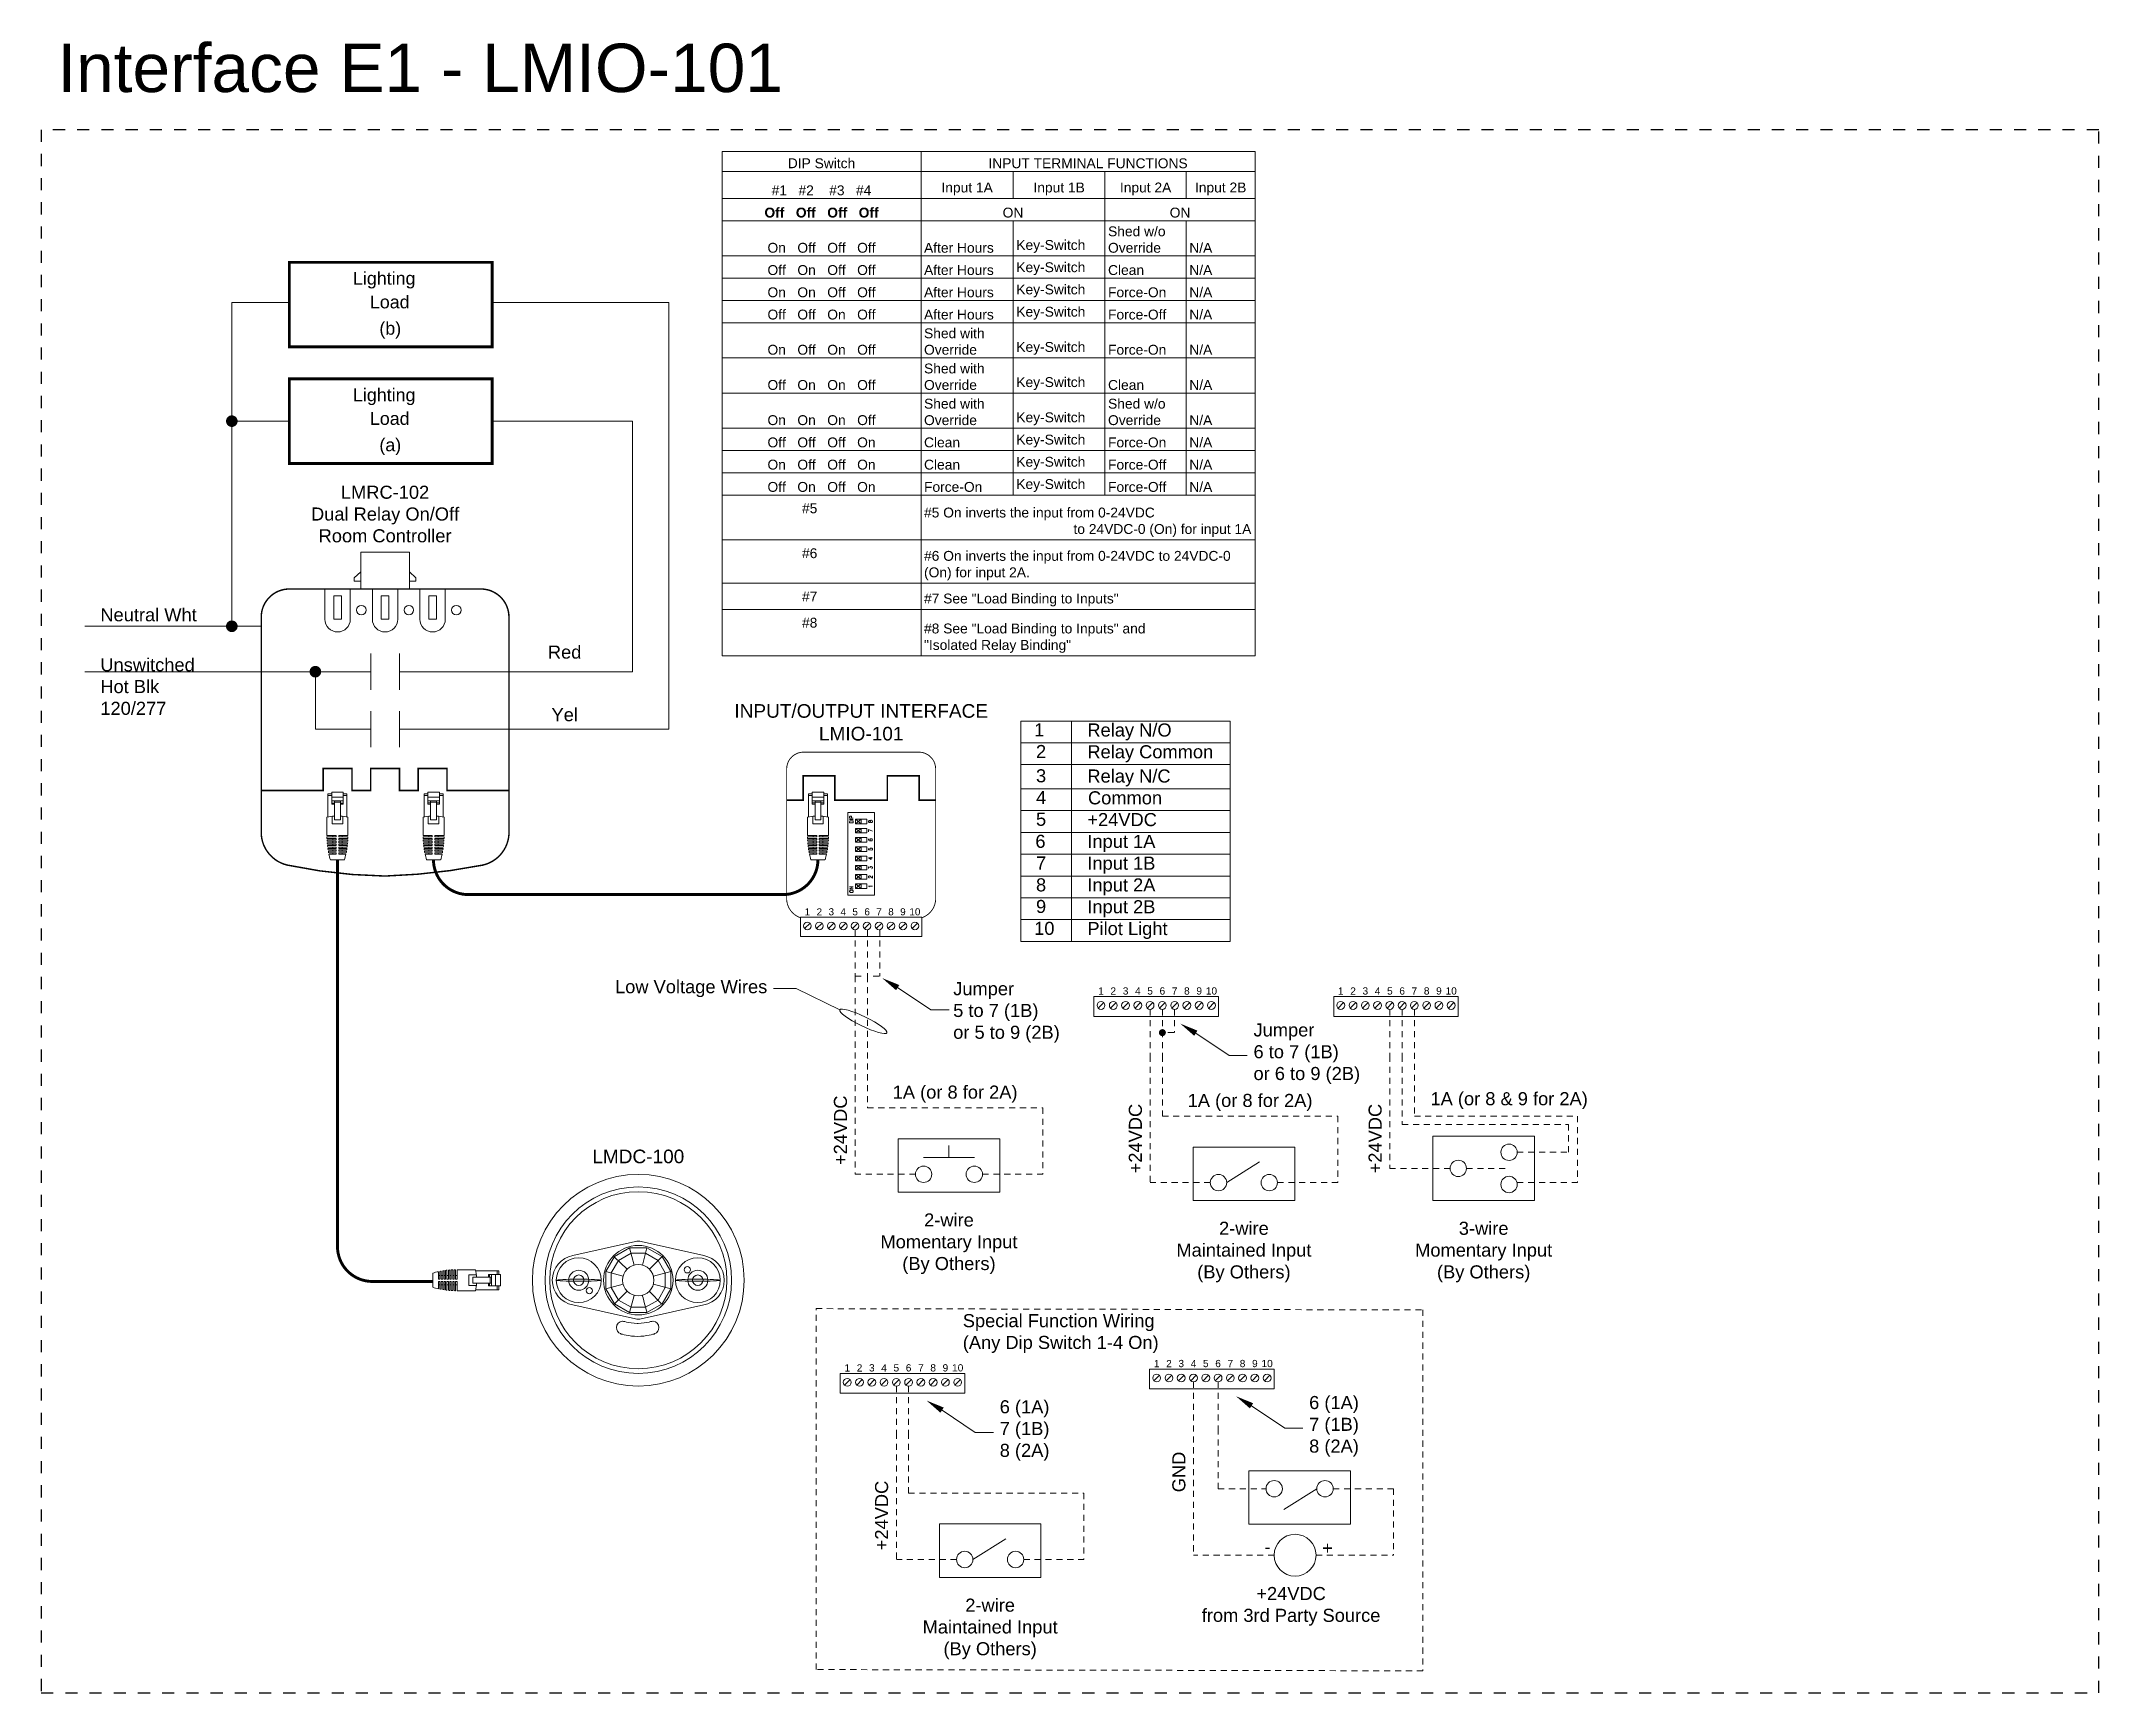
# Model space of a CAD drawing. Header units: inches. Extents: x -60 to 2005, y -577 to 104.
# Drawn here: x 867.49 to 909.98, y 3.75 to 37.87 of the extents above; entities that cross this region are included whole.
import ezdxf

# ---------------------------------------------------------------- set-up
doc = ezdxf.new("R2010")
doc.units = ezdxf.units.IN
doc.header["$MEASUREMENT"] = 0
doc.linetypes.add('Demo', pattern=[0.5, 0.25, -0.25])
doc.linetypes.add('HIDDEN2', pattern=[0.1875, 0.125, -0.0625])
doc.layers.get('0').update_dxf_attribs({"lineweight": 5})
doc.layers.add('PS Borders', color=40, linetype='Demo', lineweight=5, plot=False)
for name, color, linetype, lineweight in [('WS', 3, 'Continuous', 5), ('WS_DETAIL', 7, 'Continuous', 5), ('WS_LineVoltage', 1, 'Continuous', 5), ('WS_LowVoltage', 6, 'Continuous', 5)]:
    doc.layers.add(name, color=color, linetype=linetype, lineweight=lineweight)
doc.styles.add('ARIAL', font='arial.ttf')

msp = doc.modelspace()

# ---------------------------------------------------------------- texts
at = {"style": 'ARIAL'}
for s, height, p in [('Lighting', 0.2638, (873.929, 32.836)), ('Load', 0.2638, (874.278, 32.347)), ('(b)', 0.2638, (874.474, 31.803)), ('Lighting', 0.2638, (873.929, 30.428)), ('Load', 0.2638, (874.278, 29.94)), ('(a)', 0.2638, (874.474, 29.395)), ('1', 0.27, (887.996, 23.506)), ('Relay N/O', 0.27, (889.095, 23.503)), ('2', 0.27, (888.034, 23.058)), ('Relay Common', 0.27, (889.095, 23.053)), ('3', 0.27, (888.034, 22.557)), ('Relay N/C', 0.27, (889.095, 22.552)), ('4', 0.27, (888.034, 22.107)), ('Common', 0.27, (889.108, 22.102)), ('5', 0.27, (888.034, 21.659)), ('+24VDC', 0.27, (889.095, 21.652)), ('6', 0.27, (888.021, 21.204)), ('Input 1A', 0.27, (889.095, 21.202)), ('7', 0.27, (888.034, 20.755)), ('Input 1B', 0.27, (889.095, 20.752)), ('8', 0.27, (888.034, 20.304)), ('Input 2A', 0.27, (889.095, 20.302)), ('9', 0.27, (888.034, 19.858)), ('Input 2B', 0.27, (889.095, 19.852)), ('10', 0.27, (887.996, 19.406)), ('Pilot Light', 0.27, (889.095, 19.402))]:
    msp.add_text(s, height=height, dxfattribs=at).set_placement(p)
at = {"lineweight": -3, "insert": (867.824, 37.814), "char_height": 1, "attachment_point": 1, "style": 'ARIAL'}
msp.add_mtext_dynamic_manual_height_columns('Interface E1 - LMIO-101', width=25.92219, gutter_width=1, heights=[0], dxfattribs=at)
at = {"style": 'ARIAL'}
for s, insert, char_height, width, attachment_point in [('DIP Switch', (883.605, 35.239), 0.2039, 3.98235, 8), ('INPUT TERMINAL FUNCTIONS', (889.109, 35.239), 0.20391, 6.77312, 8), ('#1   #2    #3   #4', (883.605, 34.68), 0.20391, 3.98235, 8), ('Input 1A', (886.612, 34.68), 0.2039, 1.7793, 8), ('Input 1B', (888.512, 34.68), 0.2039, 1.76825, 8), ('Input 2A', (890.298, 34.68), 0.2039, 1.55275, 8), ('Input 2B', (891.848, 34.68), 0.2039, 1.2952, 8), ('{\\fArial|b1|i0|c0|p34;Off   Off   Off   Off}', (883.605, 34.22), 0.20391, 3.98235, 8), ('ON', (887.559, 34.22), 0.2039, 3.67342, 8), ('ON', (891.009, 34.22), 0.2039, 2.97382, 8), ('Shed w/o Override', (889.522, 33.493), 0.20391, 1.55275, 7), ('On   Off   Off   Off', (883.605, 33.493), 0.20391, 3.98235, 8), ('After Hours', (885.722, 33.493), 0.20391, 1.7793, 7), ('Key-Switch', (887.628, 33.493), 0.2039, 1.76825, 7), ('N/A', (891.2, 33.493), 0.2039, 1.2952, 7), ('Off   On   Off   Off', (883.605, 33.033), 0.20391, 3.98235, 8), ('After Hours', (885.722, 33.033), 0.20391, 1.7793, 7), ('Key-Switch', (887.628, 33.033), 0.2039, 1.76825, 7), ('Clean', (889.522, 33.033), 0.2039, 1.55275, 7), ('N/A', (891.2, 33.033), 0.2039, 1.2952, 7), ('On   On   Off   Off', (883.605, 32.574), 0.20391, 3.98235, 8), ('After Hours', (885.722, 32.574), 0.20391, 1.7793, 7), ('Key-Switch', (887.628, 32.574), 0.2039, 1.76825, 7), ('Force-On', (889.522, 32.574), 0.2039, 1.55275, 7), ('N/A', (891.2, 32.574), 0.2039, 1.2952, 7), ('Off   Off   On   Off', (883.605, 32.114), 0.20391, 3.98235, 8), ('After Hours', (885.722, 32.114), 0.20391, 1.7793, 7), ('Key-Switch', (887.628, 32.114), 0.2039, 1.76825, 7), ('Force-Off', (889.522, 32.114), 0.2039, 1.55275, 7), ('N/A', (891.2, 32.114), 0.2039, 1.2952, 7), ('Shed with\\POverride', (885.722, 31.387), 0.2039, 1.7793, 7), ('On   Off   On   Off', (883.605, 31.387), 0.20391, 3.98235, 8), ('Key-Switch', (887.628, 31.387), 0.2039, 1.76825, 7), ('Force-On', (889.522, 31.387), 0.2039, 1.55275, 7), ('N/A', (891.2, 31.387), 0.2039, 1.2952, 7), ('Shed with\\POverride', (885.722, 30.66), 0.2039, 1.7793, 7), ('Off   On   On   Off', (883.605, 30.66), 0.20391, 3.98235, 8), ('Key-Switch', (887.628, 30.66), 0.2039, 1.76825, 7), ('Clean', (889.522, 30.66), 0.2039, 1.55275, 7), ('N/A', (891.2, 30.66), 0.2039, 1.2952, 7), ('Shed with Override', (885.722, 29.933), 0.20391, 1.7793, 7), ('Key-Switch', (887.628, 29.933), 0.2039, 1.76825, 7), ('Shed w/o\\POverride', (889.522, 29.933), 0.2039, 1.55275, 7), ('On   On   On   Off', (883.605, 29.933), 0.20391, 3.98235, 8), ('Key-Switch', (887.628, 29.473), 0.2039, 1.76825, 7), ('N/A', (891.2, 29.933), 0.2039, 1.2952, 7), ('Off   Off   Off   On', (883.605, 29.473), 0.20391, 3.98235, 8), ('Clean', (885.722, 29.473), 0.2039, 1.7793, 7), ('Force-On', (889.522, 29.473), 0.2039, 1.55275, 7), ('N/A', (891.2, 29.473), 0.2039, 1.2952, 7), ('On   Off   Off   On', (883.605, 29.014), 0.20391, 3.98235, 8), ('Clean', (885.722, 29.014), 0.2039, 1.7793, 7), ('Key-Switch', (887.628, 29.014), 0.2039, 1.76825, 7), ('Force-Off', (889.522, 29.014), 0.2039, 1.55275, 7), ('N/A', (891.2, 29.014), 0.2039, 1.2952, 7), ('LMRC-102 \\PDual Relay On/Off \\PRoom Controller', (874.592, 28.684), 0.26989, 5.65768, 2), ('Off   On   Off   On', (883.605, 28.554), 0.20391, 3.98235, 8), ('Force-On', (885.722, 28.554), 0.2039, 1.7793, 7), ('Key-Switch', (887.628, 28.554), 0.2039, 1.76825, 7), ('Force-Off', (889.522, 28.554), 0.2039, 1.55275, 7), ('N/A', (891.2, 28.554), 0.2039, 1.2952, 7), (' #5 ', (883.123, 28.319), 0.2039, 1.97394, 1), ('#5 On inverts the input from 0-24VDC                                                                 to 24VDC-0 (On) for input 1A', (885.722, 27.626), 0.203912, 6.77312, 7), (' #6', (883.123, 27.391), 0.2039, 1.97394, 1), ('#6 On inverts the input from 0-24VDC to 24VDC-0 (On) for input 2A.', (885.722, 26.731), 0.20391, 6.77312, 7), (' #7', (883.123, 26.496), 0.2039, 1.95142, 1), ('#7 See "Load Binding to Inputs"', (885.722, 26.19), 0.20391, 6.77312, 7), (' #8', (883.123, 25.956), 0.2039, 1.9064, 1), ('#8 See "Load Binding to Inputs" and                     "Isolated Relay Binding"', (885.722, 25.231), 0.20391, 6.77312, 7)]:
    msp.add_mtext(s, dxfattribs=dict(at, insert=insert, char_height=char_height, width=width, attachment_point=attachment_point))
at = {"linetype": 'Continuous', "char_height": 0.27, "style": 'ARIAL'}
for s, insert, width, attachment_point in [('Neutral Wht', (868.712, 26.016), 4.47708, 4), ('Unswitched\\PHot Blk\\P120/277', (868.712, 24.533), 6.93133, 4), ('Red', (877.954, 25.245), 6.16099, 4), ('Yel', (878.029, 23.952), 6.16099, 4), ('Low Voltage Wires', (882.485, 18.295), 6.93133, 6), ('Jumper\\P5 to 7 (1B)\\Por 5 to 9 (2B)', (886.324, 17.804), 4.47708, 4), ('Jumper\\P6 to 7 (1B)\\Por 6 to 9 (2B)', (892.526, 16.952), 4.47708, 4), ('1A (or 8 for 2A)', (886.364, 15.942), 4.47708, 8), ('1A (or 8 & 9 for 2A)', (897.805, 15.806), 4.47708, 8), ('1A (or 8 for 2A)', (892.455, 15.77), 4.47708, 8), ('2-wire\\PMomentary Input\\P(By Others)', (886.237, 12.401), 4.47708, 8), ('2-wire \\PMaintained Input\\P(By Others)', (892.328, 12.229), 4.47708, 8), ('3-wire\\PMomentary Input\\P(By Others)', (897.279, 12.229), 4.47708, 8), ('Special Function Wiring\\P(Any Dip Switch 1-4 On)', (886.522, 11.172), 4.06465, 4), ('6 (1A)\\P7 (1B)\\P8 (2A)', (887.285, 9.168), 4.47708, 4), ('6 (1A)\\P7 (1B)\\P8 (2A)', (893.675, 9.256), 4.47708, 4), ('+', (893.944, 6.743), 0.11652, 4), ('-', (892.753, 6.764), 0.11652, 4), ('2-wire \\PMaintained Input\\P(By Others)', (887.087, 4.445), 4.47708, 8), ('+24VDC\\Pfrom 3rd Party Source', (893.302, 5.135), 4.47708, 8)]:
    msp.add_mtext(s, dxfattribs=dict(at, insert=insert, width=width, attachment_point=attachment_point))
at = {"linetype": 'Continuous', "char_height": 0.27, "attachment_point": 8, "rotation": 90, "style": 'ARIAL'}
for s, insert, width in [('+24VDC', (884.134, 15.37), 4.47708), ('+24VDC', (890.225, 15.198), 4.47708), ('+24VDC', (895.176, 15.198), 4.47708), ('GND', (891.123, 8.312), 1.42398), ('+24VDC', (884.984, 7.413), 4.47708)]:
    msp.add_mtext(s, dxfattribs=dict(at, insert=insert, width=width))
at = {"layer": 'WS_DETAIL', "char_height": 0.15, "width": 4.95606, "attachment_point": 8, "style": 'ARIAL'}
for s, insert in [('1', (889.377, 18.171)), ('2', (889.63, 18.171)), ('3', (889.884, 18.171)), ('4', (890.137, 18.171)), ('5', (890.39, 18.171)), ('6', (890.644, 18.171)), ('7', (890.897, 18.171)), ('8', (891.15, 18.171)), ('9', (891.404, 18.171)), ('10', (891.657, 18.171)), ('1', (894.328, 18.171)), ('2', (894.582, 18.171)), ('3', (894.835, 18.171)), ('4', (895.088, 18.171)), ('5', (895.342, 18.171)), ('6', (895.595, 18.171)), ('7', (895.848, 18.171)), ('8', (896.102, 18.171)), ('9', (896.355, 18.171)), ('10', (896.608, 18.171)), ('1', (890.527, 10.475)), ('2', (890.78, 10.475)), ('3', (891.033, 10.475)), ('4', (891.287, 10.475)), ('5', (891.54, 10.475)), ('6', (891.794, 10.475)), ('7', (892.047, 10.475)), ('8', (892.3, 10.475)), ('9', (892.554, 10.475)), ('10', (892.807, 10.475)), ('1', (884.136, 10.386)), ('2', (884.39, 10.386)), ('3', (884.643, 10.386)), ('4', (884.896, 10.386)), ('5', (885.15, 10.386)), ('6', (885.403, 10.386)), ('7', (885.657, 10.386)), ('8', (885.91, 10.386)), ('9', (886.163, 10.386)), ('10', (886.417, 10.386))]:
    msp.add_mtext(s, dxfattribs=dict(at, insert=insert))

# ---------------------------------------------------------------- blocks, each defined once
blk = doc.blocks.new('A$C756910A1')
at = {"layer": 'WS_DETAIL'}
for p, q in [((0.15, 6.6), (0.15, 10.17)), ((0.15, 10.17), (0.73, 10.17)), ((0.73, 9.92), (0.15, 9.92)), ((0.73, 10.43), (0.73, 8.56)), ((0.73, 10.43), (2.51, 10.43)), ((2.51, 9.66), (0.73, 9.66)), ((2.51, 10.43), (2.51, 8.56)), ((3.08, 10.17), (2.51, 10.17)), ((3.08, 9.92), (2.51, 9.92)), ((3.08, 6.6), (3.08, 10.17)), ((0, 6.56), (0, 3.73)), ((2.51, 9.06), (0.73, 9.06)), ((0.73, 8.74), (1.17, 8.74)), ((0.73, 8.56), (1.17, 8.56)), ((0.81, 6.7), (0.81, 5.55)), ((1.17, 6.17), (1.17, 9.06)), ((1.17, 8.85), (2.06, 8.85)), ((2.06, 6.17), (2.06, 9.06)), ((2.06, 8.74), (2.51, 8.74)), ((2.51, 8.56), (2.06, 8.56)), ((2.42, 6.7), (2.42, 5.55)), ((3.23, 6.56), (3.23, 3.73)), ((0, 3.73), (1.43, 3.73)), ((0, 3.51), (1.43, 3.51)), ((0.01, 3.29), (1.43, 3.29)), ((0.81, 5.55), (2.42, 5.55)), ((0.89, 3.73), (0.89, 3.51)), ((0.89, 3.29), (0.89, 3.06)), ((1.17, 6.17), (2.06, 6.17)), ((1.43, 3.51), (1.43, 3.73)), ((1.43, 3.06), (1.43, 3.29)), ((1.8, 3.73), (3.23, 3.73)), ((1.8, 3.51), (1.8, 3.73)), ((1.8, 3.51), (3.23, 3.51)), ((1.8, 3.29), (3.23, 3.29)), ((1.8, 3.06), (1.8, 3.29)), ((2.34, 3.73), (2.34, 3.51)), ((2.34, 3.29), (2.34, 3.06)), ((0.02, 3.06), (1.43, 3.06)), ((0.03, 2.84), (1.43, 2.84)), ((0.05, 2.62), (1.43, 2.62)), ((0.07, 2.4), (1.43, 2.4)), ((0.09, 2.18), (1.43, 2.18)), ((0.12, 1.96), (1.43, 1.96)), ((0.15, 1.74), (1.43, 1.74)), ((0.18, 1.52), (1.43, 1.52)), ((0.22, 1.3), (1.43, 1.3)), ((0.26, 1.08), (1.43, 1.08)), ((0.31, 0.86), (1.43, 0.86)), ((0.89, 2.84), (0.89, 2.62)), ((0.89, 2.4), (0.89, 2.18)), ((0.89, 1.96), (0.89, 1.74)), ((0.89, 1.52), (0.89, 1.3)), ((0.89, 1.08), (0.89, 0.86)), ((1.43, 2.62), (1.43, 2.84)), ((1.43, 2.18), (1.43, 2.4)), ((1.43, 1.74), (1.43, 1.96)), ((1.43, 1.3), (1.43, 1.52)), ((1.43, 0.86), (1.43, 1.08)), ((1.8, 3.06), (3.22, 3.06)), ((1.8, 2.84), (3.2, 2.84)), ((1.8, 2.62), (1.8, 2.84)), ((1.8, 2.62), (3.19, 2.62)), ((1.8, 2.4), (3.17, 2.4)), ((1.8, 2.18), (1.8, 2.4)), ((1.8, 2.18), (3.14, 2.18)), ((1.8, 1.96), (3.12, 1.96)), ((1.8, 1.74), (1.8, 1.96)), ((1.8, 1.74), (3.09, 1.74)), ((1.8, 1.52), (3.05, 1.52)), ((1.8, 1.3), (1.8, 1.52)), ((1.8, 1.3), (3.01, 1.3)), ((1.8, 1.08), (2.97, 1.08)), ((1.8, 0.86), (1.8, 1.08)), ((1.8, 0.86), (2.92, 0.86)), ((2.34, 2.84), (2.34, 2.62)), ((2.34, 2.4), (2.34, 2.18)), ((2.34, 1.96), (2.34, 1.74)), ((2.34, 1.52), (2.34, 1.3)), ((2.34, 1.08), (2.34, 0.86)), ((2.69, 0), (0.52, 0))]:
    blk.add_line(p, q, dxfattribs=at)
for centre, radius, start, end in [((1.62, -0.58), 7.33, 93.502, 102.7411), ((1.62, -0.58), 7.33, 77.2589, 86.498), ((13.49, 3.73), 13.49, 180.937, 181.8742), ((-10.25, 3.73), 13.49, 358.1258, 359.063), ((13.49, 3.73), 13.49, 182.8119, 183.7504), ((13.49, 3.73), 13.49, 184.6899, 185.6307), ((13.49, 3.73), 13.49, 186.573, 187.5171), ((13.49, 3.73), 13.49, 188.4632, 189.4117), ((13.49, 3.73), 13.49, 190.3627, 191.3167), ((13.49, 3.73), 13.49, 192.2739, 196.0379), ((-10.25, 3.73), 13.49, 343.9621, 347.7261), ((-10.25, 3.73), 13.49, 348.6833, 349.6373), ((-10.25, 3.73), 13.49, 350.5883, 351.5368), ((-10.25, 3.73), 13.49, 352.4829, 353.427), ((-10.25, 3.73), 13.49, 354.3693, 355.3101), ((-10.25, 3.73), 13.49, 356.2496, 357.1881)]:
    blk.add_arc(centre, radius, start, end, dxfattribs=at)
blk = doc.blocks.new('RJ45')
at = {"layer": 'WS_DETAIL', "xscale": 1.117448685388325, "yscale": 1.117448685388325, "zscale": 1.117448685388325}
blk.add_blockref('A$C756910A1', (59.47, 150.68), dxfattribs=at)
blk = doc.blocks.new('*U257')
at = {"lineweight": 18}
for points in [[(-1.44, -5.36), (-3.92, -3.92), (-5.36, -1.44), (-5.36, 1.43), (-3.92, 3.92), (-1.44, 5.36), (1.43, 5.36), (3.92, 3.92), (5.36, 1.43), (5.36, -1.44), (3.92, -3.92), (1.43, -5.36), (-1.44, -5.36)], [(-1.2, -4.47), (-3.27, -3.27), (-4.47, -1.2), (-4.47, 1.2), (-3.27, 3.27), (-1.2, 4.46), (1.2, 4.46), (3.27, 3.27), (4.46, 1.2), (4.46, -1.2), (3.27, -3.27), (1.2, -4.47), (-1.2, -4.47)], [(-3.97, 3.84), (-1.83, 1.83)], [(-1.44, 5.36), (-0.67, 2.5)], [(1.43, 5.36), (0.67, 2.5)], [(3.92, 3.92), (1.83, 1.83)], [(-2.5, 0.67), (-5.36, 1.43)], [(5.36, 1.43), (2.5, 0.67)], [(-2.5, -0.67), (-5.36, -1.44)], [(-1.83, -1.83), (-3.92, -3.92)], [(-0.67, -2.5), (-1.44, -5.36)], [(3.87, -3.95), (1.83, -1.84)], [(5.36, -1.44), (2.5, -0.67)]]:
    blk.add_lwpolyline(points, dxfattribs=at)
for points, knots in [([(17.49, 0), (17.49, -9.66), (9.66, -17.49), (0, -17.49), (-9.66, -17.49), (-17.49, -9.66), (-17.49, 0), (-17.49, 9.66), (-9.66, 17.49), (0, 17.49), (9.66, 17.49), (17.49, 9.66), (17.49, 0)], [0, 0, 0, 0, 1, 1, 1, 2, 2, 2, 3, 3, 3, 4, 4, 4, 4]), ([(15.41, 0), (15.41, -8.51), (8.51, -15.41), (0, -15.41), (-8.51, -15.41), (-15.41, -8.51), (-15.41, 0), (-15.41, 8.51), (-8.51, 15.41), (0, 15.41), (8.51, 15.41), (15.41, 8.51), (15.41, 0)], [0, 0, 0, 0, 1, 1, 1, 2, 2, 2, 3, 3, 3, 4, 4, 4, 4]), ([(14.63, 0), (14.63, -8.08), (8.08, -14.63), (0, -14.63), (-8.08, -14.63), (-14.63, -8.08), (-14.63, 0), (-14.63, 8.08), (-8.08, 14.63), (0, 14.63), (8.08, 14.63), (14.63, 8.08), (14.63, 0)], [0, 0, 0, 0, 1, 1, 1, 2, 2, 2, 3, 3, 3, 4, 4, 4, 4]), ([(-14.21, 0), (-14.21, 2.03), (-12.74, 3.73), (-10.81, 4.08), (-10.81, 4.08), (-0.46, 6.4), (-0.46, 6.4), (-0.33, 6.43), (-0.17, 6.45), (0, 6.45)], [0, 0, 0, 0, 1, 1, 1, 2, 2, 2, 3, 3, 3, 3]), ([(-6.13, 0), (-6.13, -2.05), (-7.79, -3.7), (-9.84, -3.7), (-11.88, -3.7), (-13.54, -2.05), (-13.54, 0), (-13.54, 2.04), (-11.88, 3.7), (-9.84, 3.7), (-7.79, 3.7), (-6.13, 2.04), (-6.13, 0)], [0, 0, 0, 0, 1, 1, 1, 2, 2, 2, 3, 3, 3, 4, 4, 4, 4]), ([(-6.13, 0), (-6.13, -2.05), (-7.79, -3.7), (-9.84, -3.7), (-11.88, -3.7), (-13.54, -2.05), (-13.54, 0), (-13.54, 2.04), (-11.88, 3.7), (-9.84, 3.7), (-7.79, 3.7), (-6.13, 2.04), (-6.13, 0)], [0, 0, 0, 0, 1, 1, 1, 2, 2, 2, 3, 3, 3, 4, 4, 4, 4]), ([(5.74, 0), (5.74, -3.17), (3.17, -5.74), (0, -5.74), (-3.17, -5.74), (-5.74, -3.17), (-5.74, 0), (-5.74, 3.17), (-3.17, 5.74), (0, 5.74), (3.17, 5.74), (5.74, 3.17), (5.74, 0)], [0, 0, 0, 0, 1, 1, 1, 2, 2, 2, 3, 3, 3, 4, 4, 4, 4]), ([(14.21, 0), (14.21, 2.03), (12.74, 3.73), (10.81, 4.08), (10.81, 4.08), (0.46, 6.4), (0.46, 6.4), (0.33, 6.43), (0.17, 6.45), (0, 6.45)], [0, 0, 0, 0, 1, 1, 1, 2, 2, 2, 3, 3, 3, 3]), ([(6.13, 0), (6.13, 2.04), (7.79, 3.7), (9.83, 3.7), (11.88, 3.7), (13.54, 2.04), (13.54, 0), (13.54, -2.05), (11.88, -3.7), (9.83, -3.7), (7.79, -3.7), (6.13, -2.05), (6.13, 0)], [0, 0, 0, 0, 1, 1, 1, 2, 2, 2, 3, 3, 3, 4, 4, 4, 4]), ([(-6.14, 0), (-6.14, -0.09), (-7.79, -0.17), (-9.84, -0.17), (-11.88, -0.17), (-13.53, -0.09), (-13.53, 0), (-13.53, 0.09), (-11.88, 0.16), (-9.84, 0.16), (-7.79, 0.16), (-6.14, 0.09), (-6.14, 0)], [0, 0, 0, 0, 1, 1, 1, 2, 2, 2, 3, 3, 3, 4, 4, 4, 4]), ([(-6.14, 0), (-6.14, -0.09), (-7.79, -0.17), (-9.84, -0.17), (-11.88, -0.17), (-13.53, -0.09), (-13.53, 0), (-13.53, 0.09), (-11.88, 0.16), (-9.84, 0.16), (-7.79, 0.16), (-6.14, 0.09), (-6.14, 0)], [0, 0, 0, 0, 1, 1, 1, 2, 2, 2, 3, 3, 3, 4, 4, 4, 4]), ([(-8.18, 0), (-8.18, -0.91), (-8.92, -1.66), (-9.84, -1.66), (-10.75, -1.66), (-11.49, -0.91), (-11.49, 0), (-11.49, 0.91), (-10.75, 1.65), (-9.84, 1.65), (-8.92, 1.65), (-8.18, 0.91), (-8.18, 0)], [0, 0, 0, 0, 1, 1, 1, 2, 2, 2, 3, 3, 3, 4, 4, 4, 4]), ([(-8.18, 0), (-8.18, -0.91), (-8.92, -1.66), (-9.84, -1.66), (-10.75, -1.66), (-11.49, -0.91), (-11.49, 0), (-11.49, 0.91), (-10.75, 1.65), (-9.84, 1.65), (-8.92, 1.65), (-8.18, 0.91), (-8.18, 0)], [0, 0, 0, 0, 1, 1, 1, 2, 2, 2, 3, 3, 3, 4, 4, 4, 4]), ([(-8.97, 0), (-8.97, -0.48), (-9.36, -0.87), (-9.84, -0.87), (-10.32, -0.87), (-10.7, -0.48), (-10.7, 0), (-10.7, 0.48), (-10.32, 0.87), (-9.84, 0.87), (-9.36, 0.87), (-8.97, 0.48), (-8.97, 0)], [0, 0, 0, 0, 1, 1, 1, 2, 2, 2, 3, 3, 3, 4, 4, 4, 4]), ([(-8.97, 0), (-8.97, -0.48), (-9.36, -0.87), (-9.84, -0.87), (-10.32, -0.87), (-10.7, -0.48), (-10.7, 0), (-10.7, 0.48), (-10.32, 0.87), (-9.84, 0.87), (-9.36, 0.87), (-8.97, 0.48), (-8.97, 0)], [0, 0, 0, 0, 1, 1, 1, 2, 2, 2, 3, 3, 3, 4, 4, 4, 4]), ([(2.59, 0), (2.59, -1.43), (1.43, -2.59), (0, -2.59), (-1.43, -2.59), (-2.59, -1.43), (-2.59, 0), (-2.59, 1.43), (-1.43, 2.59), (0, 2.59), (1.43, 2.59), (2.59, 1.43), (2.59, 0)], [0, 0, 0, 0, 1, 1, 1, 2, 2, 2, 3, 3, 3, 4, 4, 4, 4]), ([(6.14, 0), (6.14, 0.09), (7.79, 0.16), (9.83, 0.16), (11.88, 0.16), (13.53, 0.09), (13.53, 0), (13.53, -0.09), (11.88, -0.17), (9.83, -0.17), (7.79, -0.17), (6.14, -0.09), (6.14, 0)], [0, 0, 0, 0, 1, 1, 1, 2, 2, 2, 3, 3, 3, 4, 4, 4, 4]), ([(7.57, 1.73), (7.57, 2.02), (7.81, 2.25), (8.1, 2.25), (8.39, 2.25), (8.62, 2.02), (8.62, 1.73), (8.62, 1.44), (8.39, 1.2), (8.1, 1.2), (7.81, 1.2), (7.57, 1.44), (7.57, 1.73)], [0, 0, 0, 0, 1, 1, 1, 2, 2, 2, 3, 3, 3, 4, 4, 4, 4]), ([(8.18, 0), (8.18, 0.91), (8.92, 1.65), (9.83, 1.65), (10.75, 1.65), (11.49, 0.91), (11.49, 0), (11.49, -0.91), (10.75, -1.66), (9.83, -1.66), (8.92, -1.66), (8.18, -0.91), (8.18, 0)], [0, 0, 0, 0, 1, 1, 1, 2, 2, 2, 3, 3, 3, 4, 4, 4, 4]), ([(8.97, 0), (8.97, 0.48), (9.36, 0.87), (9.83, 0.87), (10.31, 0.87), (10.7, 0.48), (10.7, 0), (10.7, -0.48), (10.31, -0.87), (9.83, -0.87), (9.36, -0.87), (8.97, -0.48), (8.97, 0)], [0, 0, 0, 0, 1, 1, 1, 2, 2, 2, 3, 3, 3, 4, 4, 4, 4]), ([(-14.21, 0), (-14.21, -2.04), (-12.74, -3.73), (-10.81, -4.08), (-10.81, -4.08), (-0.46, -6.4), (-0.46, -6.4), (-0.33, -6.43), (-0.17, -6.45), (0, -6.45)], [0, 0, 0, 0, 1, 1, 1, 2, 2, 2, 3, 3, 3, 3]), ([(-7.57, -1.73), (-7.57, -2.02), (-7.81, -2.26), (-8.1, -2.26), (-8.39, -2.26), (-8.62, -2.02), (-8.62, -1.73), (-8.62, -1.44), (-8.39, -1.21), (-8.1, -1.21), (-7.81, -1.21), (-7.57, -1.44), (-7.57, -1.73)], [0, 0, 0, 0, 1, 1, 1, 2, 2, 2, 3, 3, 3, 4, 4, 4, 4]), ([(-7.57, -1.73), (-7.57, -2.02), (-7.81, -2.26), (-8.1, -2.26), (-8.39, -2.26), (-8.62, -2.02), (-8.62, -1.73), (-8.62, -1.44), (-8.39, -1.21), (-8.1, -1.21), (-7.81, -1.21), (-7.57, -1.44), (-7.57, -1.73)], [0, 0, 0, 0, 1, 1, 1, 2, 2, 2, 3, 3, 3, 4, 4, 4, 4]), ([(14.21, 0), (14.21, -2.04), (12.74, -3.73), (10.81, -4.08), (10.81, -4.08), (0.46, -6.4), (0.46, -6.4), (0.33, -6.43), (0.17, -6.45), (0, -6.45)], [0, 0, 0, 0, 1, 1, 1, 2, 2, 2, 3, 3, 3, 3]), ([(-0.1, -9.29), (1.27, -9.29), (2.67, -8.87), (2.67, -8.87), (2.67, -8.87), (2.76, -8.82), (2.76, -8.82), (3.14, -8.68), (3.41, -8.29), (3.41, -7.83), (3.41, -7.24), (2.98, -6.77), (2.44, -6.77), (2.44, -6.77), (2.15, -6.8), (1.77, -6.91), (1.39, -7.03), (0.63, -7.13), (0, -7.13), (0, -7.13), (-0.2, -7.13), (-0.2, -7.13), (-0.83, -7.13), (-1.59, -7.03), (-1.97, -6.91), (-2.35, -6.8), (-2.64, -6.77), (-2.64, -6.77), (-3.18, -6.77), (-3.61, -7.24), (-3.61, -7.83), (-3.61, -8.29), (-3.34, -8.68), (-2.96, -8.82), (-2.96, -8.82), (-2.87, -8.87), (-2.87, -8.87), (-2.87, -8.87), (-1.47, -9.29), (-0.1, -9.29)], [0, 0, 0, 0, 1, 1, 1, 2, 2, 2, 3, 3, 3, 4, 4, 4, 5, 5, 5, 6, 6, 6, 7, 7, 7, 8, 8, 8, 9, 9, 9, 10, 10, 10, 11, 11, 11, 12, 12, 12, 13, 13, 13, 13])]:
    blk.add_open_spline(points, degree=3, knots=knots, dxfattribs=at)
blk.add_open_spline([(1.43, -5.36), (1.43, -5.29), (0.67, -2.5), (0.67, -2.5)], degree=3, dxfattribs=at)
at = {"insert": (0, 21.58), "char_height": 2.25, "width": 40.9705, "attachment_point": 2, "style": 'ARIAL'}
blk.add_mtext('LMDC-100', dxfattribs=at)
blk = doc.blocks.new('A$C6E196373')
for p, q in [((0.117, 0), (0, 0.098)), ((0.117, 0.098), (0, 0)), ((0.117, 0.098), (0.117, 0))]:
    blk.add_line(p, q)
blk.add_lwpolyline([(0, 0.098), (0.235, 0.098), (0.235, 0), (0, 0)], close=True)
blk = doc.blocks.new('LMIO-101_TW')
for p, q in [((-9.33, -21.22), (-8.44, -20.32)), ((-7.35, -21.22), (-6.46, -20.32)), ((-5.38, -21.22), (-4.49, -20.32)), ((-3.41, -21.22), (-2.51, -20.32)), ((-1.43, -21.22), (-0.54, -20.32)), ((0.54, -21.22), (1.43, -20.32)), ((2.51, -21.22), (3.41, -20.32)), ((4.49, -21.22), (5.38, -20.32)), ((6.46, -21.22), (7.36, -20.32)), ((8.44, -21.22), (9.33, -20.32))]:
    blk.add_line(p, q)
at = {"linetype": 'Continuous', "const_width": 0.144}
for points in [[(0.01, 7.94), (-9.52, 7.94, 0.414214), (-12.3, 5.15), (-12.3, -16.47, 0.302646), (-10.02, -19.42, 0.302646)], [(0.01, 7.94), (9.53, 7.94, -0.414214), (12.31, 5.15), (12.31, -16.47, -0.303521), (10.02, -19.42, -0.303521)]]:
    blk.add_lwpolyline(points, format="xyb", dxfattribs=at)
at = {"const_width": 0.265}
blk.add_lwpolyline([(-12.3, 0), (-9.59, 0), (-9.59, 4.03), (-4.33, 4.03), (-4.33, 0), (4.33, 0), (4.33, 4.03), (9.59, 4.03), (9.59, 0), (12.31, 0)], dxfattribs=at)
for points in [[(-2.22, -2.01), (2.22, -2.01), (2.22, -15.7), (-2.22, -15.7)], [(-10.02, -19.33), (10.02, -19.33), (10.02, -22.53), (-10.02, -22.53)]]:
    blk.add_lwpolyline(points, close=True)
for centre in [(-8.88, -20.77), (-6.91, -20.77), (-4.93, -20.77), (-2.96, -20.77), (-0.99, -20.77), (0.99, -20.77), (2.96, -20.77), (4.93, -20.77), (6.91, -20.77), (8.88, -20.77)]:
    blk.add_circle(centre, 0.631)
at = {"xscale": 7.789946161076912, "yscale": 7.789946161076912, "zscale": 7.789946161076912}
for p in [(-0.91, -3.89), (-0.91, -5.42), (-0.91, -6.95), (-0.91, -8.48), (-0.91, -10), (-0.91, -11.53), (-0.91, -13.06), (-0.91, -14.59)]:
    blk.add_blockref('A$C6E196373', p, dxfattribs=at)
at = {"style": 'ARIAL'}
for s, insert, char_height, width, attachment_point in [('INPUT/OUTPUT INTERFACE \\PLMIO-101', (0.01, 15.87), 2.25, 44.6004, 2), ('1', (-8.88, -19.04), 1.17, 38.6074, 8), ('2', (-6.91, -19.04), 1.17, 38.6074, 8), ('3', (-4.93, -19.04), 1.17, 38.6074, 8), ('4', (-2.96, -19.04), 1.17, 38.6074, 8), ('5', (-0.99, -19.04), 1.17, 38.6074, 8), ('6', (0.99, -19.04), 1.17, 38.6074, 8), ('7', (2.96, -19.04), 1.17, 38.6074, 8), ('8', (4.93, -19.04), 1.17, 38.6074, 8), ('9', (6.91, -19.04), 1.17, 38.6074, 8), ('10', (8.88, -19.04), 1.168, 38.6074, 8)]:
    blk.add_mtext(s, dxfattribs=dict(at, insert=insert, char_height=char_height, width=width, attachment_point=attachment_point))
at = {"char_height": 0.6162, "width": 5.3448, "rotation": 90, "style": 'ARIAL'}
for s, insert, attachment_point in [('{\\Fromans|c0;DIP}', (-1.91, -3.86), 1), ('{\\Fromans|c0;8}', (1.24, -3.51), 2), ('{\\Fromans|c0;7}', (1.24, -5.04), 2), ('{\\Fromans|c0;6}', (1.24, -6.57), 2), ('{\\Fromans|c0;5}', (1.24, -8.09), 2), ('{\\Fromans|c0;4}', (1.24, -9.62), 2), ('{\\Fromans|c0;3}', (1.24, -11.15), 2), ('{\\Fromans|c0;2}', (1.24, -12.68), 2), ('{\\Fromans|c0;ON}', (-1.91, -15.35), 1), ('{\\Fromans|c0;1}', (1.24, -14.21), 2)]:
    blk.add_mtext(s, dxfattribs=dict(at, insert=insert, attachment_point=attachment_point))
blk = doc.blocks.new('*U275')
blk.add_blockref('LMIO-101_TW', (0, 0))

# ---------------------------------------------------------------- linework, layer by layer
for p, q in [((881.551, 35.584), (885.66, 35.584)), ((881.551, 35.584), (881.551, 35.177)), ((885.66, 35.584), (887.565, 35.584)), ((885.66, 35.584), (885.66, 35.177)), ((887.565, 35.584), (889.459, 35.584)), ((889.459, 35.584), (891.137, 35.584)), ((891.137, 35.584), (892.559, 35.584)), ((892.559, 35.584), (892.559, 35.177)), ((881.551, 35.177), (885.66, 35.177)), ((881.551, 35.172), (881.551, 25.566)), ((885.66, 35.177), (887.565, 35.177)), ((885.66, 35.177), (885.66, 34.617)), ((887.565, 35.177), (889.459, 35.177)), ((887.565, 35.177), (887.565, 34.617)), ((889.459, 35.177), (891.137, 35.177)), ((889.459, 35.177), (889.459, 34.617)), ((891.137, 35.177), (892.559, 35.177)), ((891.137, 35.177), (891.137, 34.617)), ((892.559, 35.177), (892.559, 34.617)), ((881.551, 34.617), (885.66, 34.617)), ((885.66, 34.617), (887.565, 34.617)), ((885.66, 34.617), (885.66, 34.157)), ((887.565, 34.617), (889.459, 34.617)), ((889.459, 34.617), (891.137, 34.617)), ((889.459, 34.617), (889.459, 34.157)), ((891.137, 34.617), (892.559, 34.617)), ((892.559, 34.612), (892.559, 28.491)), ((881.551, 34.157), (885.66, 34.157)), ((885.66, 34.157), (887.565, 34.157)), ((885.66, 34.152), (885.66, 28.491)), ((887.565, 34.157), (889.459, 34.157)), ((887.565, 34.152), (887.565, 28.491)), ((889.459, 34.157), (891.137, 34.157)), ((889.459, 34.152), (889.459, 28.491)), ((891.137, 34.157), (892.559, 34.157)), ((891.137, 34.152), (891.137, 28.491)), ((892.559, 34.157), (892.559, 34.152)), ((881.551, 33.43), (892.559, 33.43)), ((881.551, 32.97), (892.559, 32.97)), ((881.551, 32.511), (892.559, 32.511)), ((881.551, 32.051), (892.559, 32.051)), ((881.551, 31.324), (892.559, 31.324)), ((881.551, 30.597), (892.559, 30.597)), ((881.551, 29.87), (892.559, 29.87)), ((881.551, 29.41), (892.559, 29.41)), ((881.551, 28.951), (892.559, 28.951)), ((881.551, 28.491), (892.559, 28.491)), ((885.66, 28.491), (885.66, 27.96)), ((892.559, 28.491), (892.559, 27.96)), ((885.66, 27.96), (885.66, 27.563)), ((892.559, 27.96), (892.559, 27.563)), ((874.089, 27.31), (874.089, 26.55)), ((875.096, 27.31), (874.089, 27.31)), ((875.096, 27.31), (875.096, 26.55)), ((881.551, 27.563), (892.559, 27.563)), ((885.66, 27.563), (885.66, 27.066)), ((892.559, 27.563), (892.559, 27.066)), ((874.089, 26.902), (873.955, 26.78)), ((873.955, 26.78), (873.955, 26.711)), ((875.096, 26.902), (875.229, 26.78)), ((875.229, 26.78), (875.229, 26.711)), ((885.66, 27.066), (885.66, 26.668)), ((892.559, 27.066), (892.559, 26.668)), ((873.35, 26.55), (873.35, 25.925)), ((873.873, 25.925), (873.873, 26.55)), ((873.955, 26.711), (874.089, 26.711)), ((874.331, 25.925), (874.331, 26.55)), ((874.854, 26.55), (874.854, 25.925)), ((875.229, 26.711), (875.096, 26.711)), ((875.311, 25.925), (875.311, 26.55)), ((875.835, 26.55), (875.835, 25.925)), ((881.551, 26.668), (892.559, 26.668)), ((885.66, 26.668), (885.66, 26.127)), ((892.559, 26.668), (892.559, 26.127)), ((881.551, 26.127), (892.559, 26.127)), ((885.66, 26.127), (885.66, 25.566)), ((892.559, 26.127), (892.559, 25.566)), ((881.551, 25.566), (881.551, 25.168)), ((885.66, 25.566), (885.66, 25.168)), ((892.559, 25.566), (892.559, 25.168)), ((874.295, 25.215), (874.295, 24.469)), ((874.295, 25.215), (874.295, 24.469)), ((874.889, 25.215), (874.889, 24.469)), ((874.889, 25.215), (874.889, 24.469)), ((881.551, 25.168), (885.66, 25.168)), ((885.66, 25.168), (887.565, 25.168)), ((887.565, 25.168), (889.459, 25.168)), ((889.459, 25.168), (891.137, 25.168)), ((891.137, 25.168), (892.559, 25.168)), ((874.295, 24.029), (874.295, 23.284)), ((874.295, 24.029), (874.295, 23.284)), ((874.889, 24.029), (874.889, 23.284)), ((874.889, 24.029), (874.889, 23.284)), ((887.723, 23.819), (892.044, 23.819)), ((887.723, 23.819), (887.723, 19.271)), ((888.767, 23.819), (888.767, 19.271)), ((892.044, 23.819), (892.044, 19.271)), ((887.723, 23.372), (892.044, 23.372)), ((887.723, 22.924), (892.044, 22.924)), ((887.723, 22.423), (892.044, 22.423)), ((887.723, 21.973), (892.044, 21.973)), ((887.723, 21.524), (892.044, 21.524)), ((887.723, 21.07), (892.044, 21.07)), ((887.723, 20.621), (892.044, 20.621)), ((887.723, 20.169), (892.044, 20.169)), ((887.723, 19.724), (892.044, 19.724)), ((887.723, 19.271), (892.044, 19.271)), ((883.08, 18.295), (882.613, 18.295)), ((883.98, 17.858), (883.08, 18.295)), ((886.237, 14.811), (886.237, 15.054)), ((886.761, 14.811), (885.712, 14.811)), ((892.652, 14.718), (891.972, 14.289)), ((893.153, 7.536), (893.833, 7.965)), ((887.412, 6.933), (886.732, 6.504))]:
    msp.add_line(p, q)
at = {"linetype": 'HIDDEN2'}
msp.add_line((896.924, 14.583), (897.818, 14.583), dxfattribs=at)
at = {"linetype": 'Continuous', "const_width": 0.06}
for points in [[(872.614, 31.552), (876.803, 31.552), (876.803, 33.297), (872.614, 33.297)], [(876.803, 29.144), (876.803, 30.89), (872.614, 30.89), (872.614, 29.144)]]:
    msp.add_lwpolyline(points, close=True, dxfattribs=at)
at = {"linetype": 'Continuous', "const_width": 0.03}
msp.add_lwpolyline([(874.591, 20.621, -0.048346), (872.575, 20.847, -0.329956), (872.035, 21.478), (872.035, 25.972, -0.414214), (872.614, 26.55), (876.571, 26.55, -0.414214), (877.15, 25.972), (877.15, 25.07), (877.15, 23.325), (877.15, 21.478, -0.329956), (876.61, 20.847, -0.0415), (874.591, 20.621, -0.024292)], format="xyb", dxfattribs=at)
for points in [[(873.532, 25.925), (873.691, 25.925), (873.691, 26.408), (873.532, 26.408)], [(874.513, 25.925), (874.672, 25.925), (874.672, 26.408), (874.513, 26.408)], [(875.494, 25.925), (875.653, 25.925), (875.653, 26.408), (875.494, 26.408)], [(885.188, 15.194), (885.188, 14.09), (887.286, 14.09), (887.286, 15.194)], [(891.279, 15.022), (891.279, 13.917), (893.377, 13.917), (893.377, 15.022)], [(896.23, 15.249), (896.23, 13.917), (898.328, 13.917), (898.328, 15.249)], [(894.527, 7.232), (894.527, 8.337), (892.429, 8.337), (892.429, 7.232)], [(886.038, 7.238), (886.038, 6.133), (888.136, 6.133), (888.136, 7.238)]]:
    msp.add_lwpolyline(points, close=True)
at = {"const_width": 0.03}
msp.add_lwpolyline([(872.035, 22.387), (873.314, 22.387), (873.314, 22.842), (873.909, 22.842), (873.909, 22.387), (874.295, 22.387), (874.295, 22.842), (874.89, 22.842), (874.89, 22.387), (875.276, 22.387), (875.276, 22.842), (875.871, 22.842), (875.871, 22.387), (877.15, 22.387)], dxfattribs=at)
for points in [[(885.177, 18.316), (885.863, 17.855), (886.241, 17.855)], [(891.335, 17.374), (892.02, 16.913), (892.398, 16.913)], [(886.095, 9.59), (886.78, 9.129), (887.158, 9.129)], [(892.485, 9.678), (893.17, 9.217), (893.548, 9.217)]]:
    msp.add_lwpolyline(points)
at = {"linetype": 'HIDDEN2'}
msp.add_lwpolyline([(883.493, 11.686), (896.024, 11.659), (896.024, 4.204), (883.493, 4.231)], close=True, dxfattribs=at)
for centre, radius in [((874.102, 26.114), 0.0983), ((875.083, 26.114), 0.0983), ((876.064, 26.114), 0.0983), ((897.804, 14.916), 0.169), ((885.712, 14.461), 0.169), ((886.761, 14.461), 0.169), ((891.803, 14.289), 0.169), ((892.852, 14.289), 0.169), ((896.755, 14.583), 0.169), ((897.804, 14.25), 0.169), ((892.953, 7.965), 0.169), ((894.002, 7.965), 0.169), ((893.385, 6.593), 0.432), ((886.563, 6.504), 0.169), ((887.612, 6.504), 0.169)]:
    msp.add_circle(centre, radius)
for centre in [(873.612, 25.925), (874.592, 25.925), (875.573, 25.925)]:
    msp.add_arc(centre, 0.262, 180, 0)
at = {"extrusion": (0, 0, -1)}
msp.add_ellipse((884.468, 17.62), major_axis=(-0.488, 0.238), ratio=0.179754, dxfattribs=at)
for points in [[(885.144, 18.262), (885.211, 18.37), (884.856, 18.514)], [(891.302, 17.321), (891.368, 17.428), (891.013, 17.573)], [(886.061, 9.536), (886.128, 9.643), (885.773, 9.788)], [(892.452, 9.625), (892.518, 9.732), (892.163, 9.877)]]:
    msp.add_solid(points)
at = {"layer": 'PS Borders', "lineweight": -3}
msp.add_lwpolyline([(867.489, 3.75), (909.983, 3.75), (909.983, 36.037), (867.489, 36.037)], close=True, dxfattribs=at)
msp.add_lwpolyline([(867.489, 3.75), (909.983, 3.75), (909.983, 36.037), (867.489, 36.037)], close=True, dxfattribs=at)
at = {"layer": 'WS'}
msp.add_lwpolyline([(873.609, 20.958, 0.06, 0.06, 0), (873.609, 12.967, 0.06, 0.06, 0), (873.609, 12.967, 0.06, 0.06, 0.414214), (874.329, 12.247, 0.06, 0.06, 0), (875.578, 12.247, 0, 0, 0)], format="xyseb", dxfattribs=at)
at = {"layer": 'WS', "const_width": 0.06}
msp.add_lwpolyline([(883.531, 20.958), (883.531, 20.958, -0.414214), (882.811, 20.238), (876.311, 20.238, -0.414214), (875.591, 20.958)], format="xyb", dxfattribs=at)
at = {"layer": 'WS_DETAIL'}
for p, q in [((889.32, 17.892), (889.434, 18.006)), ((889.573, 17.892), (889.688, 18.006)), ((889.826, 17.892), (889.941, 18.006)), ((890.08, 17.892), (890.194, 18.006)), ((890.333, 17.892), (890.448, 18.006)), ((890.586, 17.892), (890.701, 18.006)), ((890.84, 17.892), (890.954, 18.006)), ((891.093, 17.892), (891.208, 18.006)), ((891.347, 17.892), (891.461, 18.006)), ((891.6, 17.892), (891.715, 18.006)), ((894.271, 17.892), (894.385, 18.006)), ((894.524, 17.892), (894.639, 18.006)), ((894.778, 17.892), (894.892, 18.006)), ((895.031, 17.892), (895.146, 18.006)), ((895.284, 17.892), (895.399, 18.006)), ((895.538, 17.892), (895.652, 18.006)), ((895.791, 17.892), (895.906, 18.006)), ((896.044, 17.892), (896.159, 18.006)), ((896.298, 17.892), (896.412, 18.006)), ((896.551, 17.892), (896.666, 18.006)), ((884.079, 10.107), (884.194, 10.222)), ((884.332, 10.107), (884.447, 10.222)), ((884.586, 10.107), (884.7, 10.222)), ((884.839, 10.107), (884.954, 10.222)), ((885.093, 10.107), (885.207, 10.222)), ((885.346, 10.107), (885.461, 10.222)), ((885.599, 10.107), (885.714, 10.222)), ((885.853, 10.107), (885.967, 10.222)), ((886.106, 10.107), (886.221, 10.222)), ((886.359, 10.107), (886.474, 10.222)), ((890.469, 10.195), (890.584, 10.31)), ((890.723, 10.195), (890.837, 10.31)), ((890.976, 10.195), (891.091, 10.31)), ((891.229, 10.195), (891.344, 10.31)), ((891.483, 10.195), (891.597, 10.31)), ((891.736, 10.195), (891.851, 10.31)), ((891.99, 10.195), (892.104, 10.31)), ((892.243, 10.195), (892.358, 10.31)), ((892.496, 10.195), (892.611, 10.31)), ((892.75, 10.195), (892.864, 10.31))]:
    msp.add_line(p, q, dxfattribs=at)
for points in [[(889.23, 18.134), (891.804, 18.134), (891.804, 17.723), (889.23, 17.723)], [(894.182, 18.134), (896.755, 18.134), (896.755, 17.723), (894.182, 17.723)], [(883.99, 10.349), (886.563, 10.349), (886.563, 9.938), (883.99, 9.938)], [(890.38, 10.437), (892.954, 10.437), (892.954, 10.027), (890.38, 10.027)]]:
    msp.add_lwpolyline(points, close=True, dxfattribs=at)
for centre in [(889.377, 17.949), (889.63, 17.949), (889.884, 17.949), (890.137, 17.949), (890.39, 17.949), (890.644, 17.949), (890.897, 17.949), (891.15, 17.949), (891.404, 17.949), (891.657, 17.949), (894.328, 17.949), (894.582, 17.949), (894.835, 17.949), (895.088, 17.949), (895.342, 17.949), (895.595, 17.949), (895.848, 17.949), (896.102, 17.949), (896.355, 17.949), (896.608, 17.949), (884.136, 10.164), (884.39, 10.164), (884.643, 10.164), (884.896, 10.164), (885.15, 10.164), (885.403, 10.164), (885.657, 10.164), (885.91, 10.164), (886.163, 10.164), (886.417, 10.164), (890.527, 10.253), (890.78, 10.253), (891.033, 10.253), (891.287, 10.253), (891.54, 10.253), (891.794, 10.253), (892.047, 10.253), (892.3, 10.253), (892.554, 10.253), (892.807, 10.253)]:
    msp.add_circle(centre, 0.081, dxfattribs=at)
at = {"layer": 'WS_LineVoltage'}
for p, q in [((872.614, 32.471), (871.427, 32.471)), ((871.427, 32.471), (871.427, 25.78)), ((880.455, 32.471), (876.803, 32.471)), ((872.614, 30.017), (871.427, 30.017)), ((879.701, 30.017), (876.803, 30.017))]:
    msp.add_line(p, q, dxfattribs=at)
for points in [[(880.455, 32.471), (880.455, 32.471), (880.455, 23.657), (874.889, 23.657)], [(879.701, 30.017), (879.701, 30.017), (879.701, 24.842), (874.889, 24.842)], [(872.035, 25.78), (868.39, 25.78)], [(874.295, 24.842), (868.39, 24.842)], [(874.295, 23.657), (873.152, 23.657), (873.152, 24.782)]]:
    msp.add_lwpolyline(points, dxfattribs=at)
at = {"layer": 'WS_LineVoltage', "const_width": 0.12}
for points in [[(871.367, 30.017, 1), (871.487, 30.017, 1)], [(871.367, 25.78, 1), (871.487, 25.78, 1)], [(873.092, 24.842, 1), (873.212, 24.842, 1)]]:
    msp.add_lwpolyline(points, format="xyb", close=True, dxfattribs=at)
at = {"layer": 'WS_LowVoltage', "linetype": 'HIDDEN2'}
for p, q in [((884.299, 19.513), (884.299, 18.551)), ((884.553, 19.513), (884.553, 18.551)), ((884.806, 19.513), (884.806, 18.551)), ((884.299, 18.551), (884.299, 14.461)), ((884.299, 18.551), (884.445, 18.551)), ((884.553, 18.551), (884.553, 15.834)), ((884.669, 18.551), (884.806, 18.551)), ((890.39, 17.868), (890.39, 16.906)), ((890.644, 17.868), (890.644, 16.906)), ((890.897, 17.868), (890.897, 17.387)), ((895.342, 17.868), (895.342, 16.906)), ((895.595, 17.868), (895.595, 16.906)), ((895.848, 17.868), (895.848, 15.661)), ((890.76, 17.387), (890.897, 17.387)), ((890.39, 16.906), (890.39, 14.289)), ((890.644, 16.906), (890.644, 15.661)), ((895.342, 16.906), (895.342, 14.583)), ((895.595, 16.906), (895.595, 15.491)), ((884.553, 15.834), (888.174, 15.834)), ((888.174, 15.834), (888.174, 14.461)), ((890.644, 15.661), (894.265, 15.661)), ((894.265, 15.661), (894.265, 14.289)), ((895.595, 15.491), (899.031, 15.491)), ((895.848, 15.661), (899.217, 15.661)), ((899.031, 15.491), (899.031, 14.916)), ((899.217, 15.661), (899.217, 14.289)), ((897.973, 14.916), (899.031, 14.916)), ((885.544, 14.461), (884.299, 14.461)), ((886.93, 14.461), (888.174, 14.461)), ((896.586, 14.583), (895.342, 14.583)), ((891.635, 14.289), (890.39, 14.289)), ((893.021, 14.289), (894.265, 14.289)), ((897.973, 14.289), (899.217, 14.289)), ((885.15, 10.083), (885.15, 9.121)), ((885.403, 10.083), (885.403, 9.121)), ((891.287, 10.172), (891.287, 6.593)), ((891.794, 10.172), (891.794, 9.21)), ((885.15, 9.121), (885.15, 6.504)), ((885.403, 9.121), (885.403, 7.877)), ((891.794, 9.21), (891.794, 7.965)), ((885.403, 7.877), (889.025, 7.877)), ((889.025, 7.877), (889.025, 6.504)), ((891.794, 7.965), (892.785, 7.965)), ((894.171, 7.965), (895.415, 7.965)), ((895.415, 7.965), (895.415, 6.593)), ((886.394, 6.504), (885.15, 6.504)), ((887.781, 6.504), (889.025, 6.504)), ((892.953, 6.593), (891.287, 6.593)), ((893.817, 6.593), (895.415, 6.593))]:
    msp.add_line(p, q, dxfattribs=at)
at = {"layer": 'WS_LowVoltage', "linetype": 'HIDDEN2', "const_width": 0.072}
msp.add_lwpolyline([(890.608, 17.387, 1), (890.68, 17.387, 1)], format="xyb", close=True, dxfattribs=at)

# ---------------------------------------------------------------- block references
at = {"lineweight": -3, "xscale": 0.125, "yscale": 0.125, "zscale": 0.125}
msp.add_blockref('*U275', (884.423, 22.188), dxfattribs=at)
for name, p, xscale, yscale, zscale in [('RJ45', (880.962, 2.876), -0.12, 0.12, 0.12), ('A$C756910A1', (875.376, 20.958), 0.1340938422465987, 0.1340938422465987, 0.1340938422465987), ('A$C756910A1', (883.315, 20.958), 0.1340938422465987, 0.1340938422465987, 0.1340938422465987), ('*U257', (879.821, 12.273), 0.125, 0.125, 0.125)]:
    msp.add_blockref(name, p, dxfattribs=dict(xscale=xscale, yscale=yscale, zscale=zscale))
at = {"xscale": -0.12, "yscale": 0.12, "zscale": 0.12, "rotation": 270}
msp.add_blockref('RJ45', (857.496, 4.92), dxfattribs=at)

msp.set_redraw_order([(e.dxf.handle, doc.entitydb.next_handle()) for e in msp.query("TEXT MTEXT ATTDEF DIMENSION ARC_DIMENSION")])  # texts and dimensions are drawn at this point

doc.saveas('drawing.dxf')
